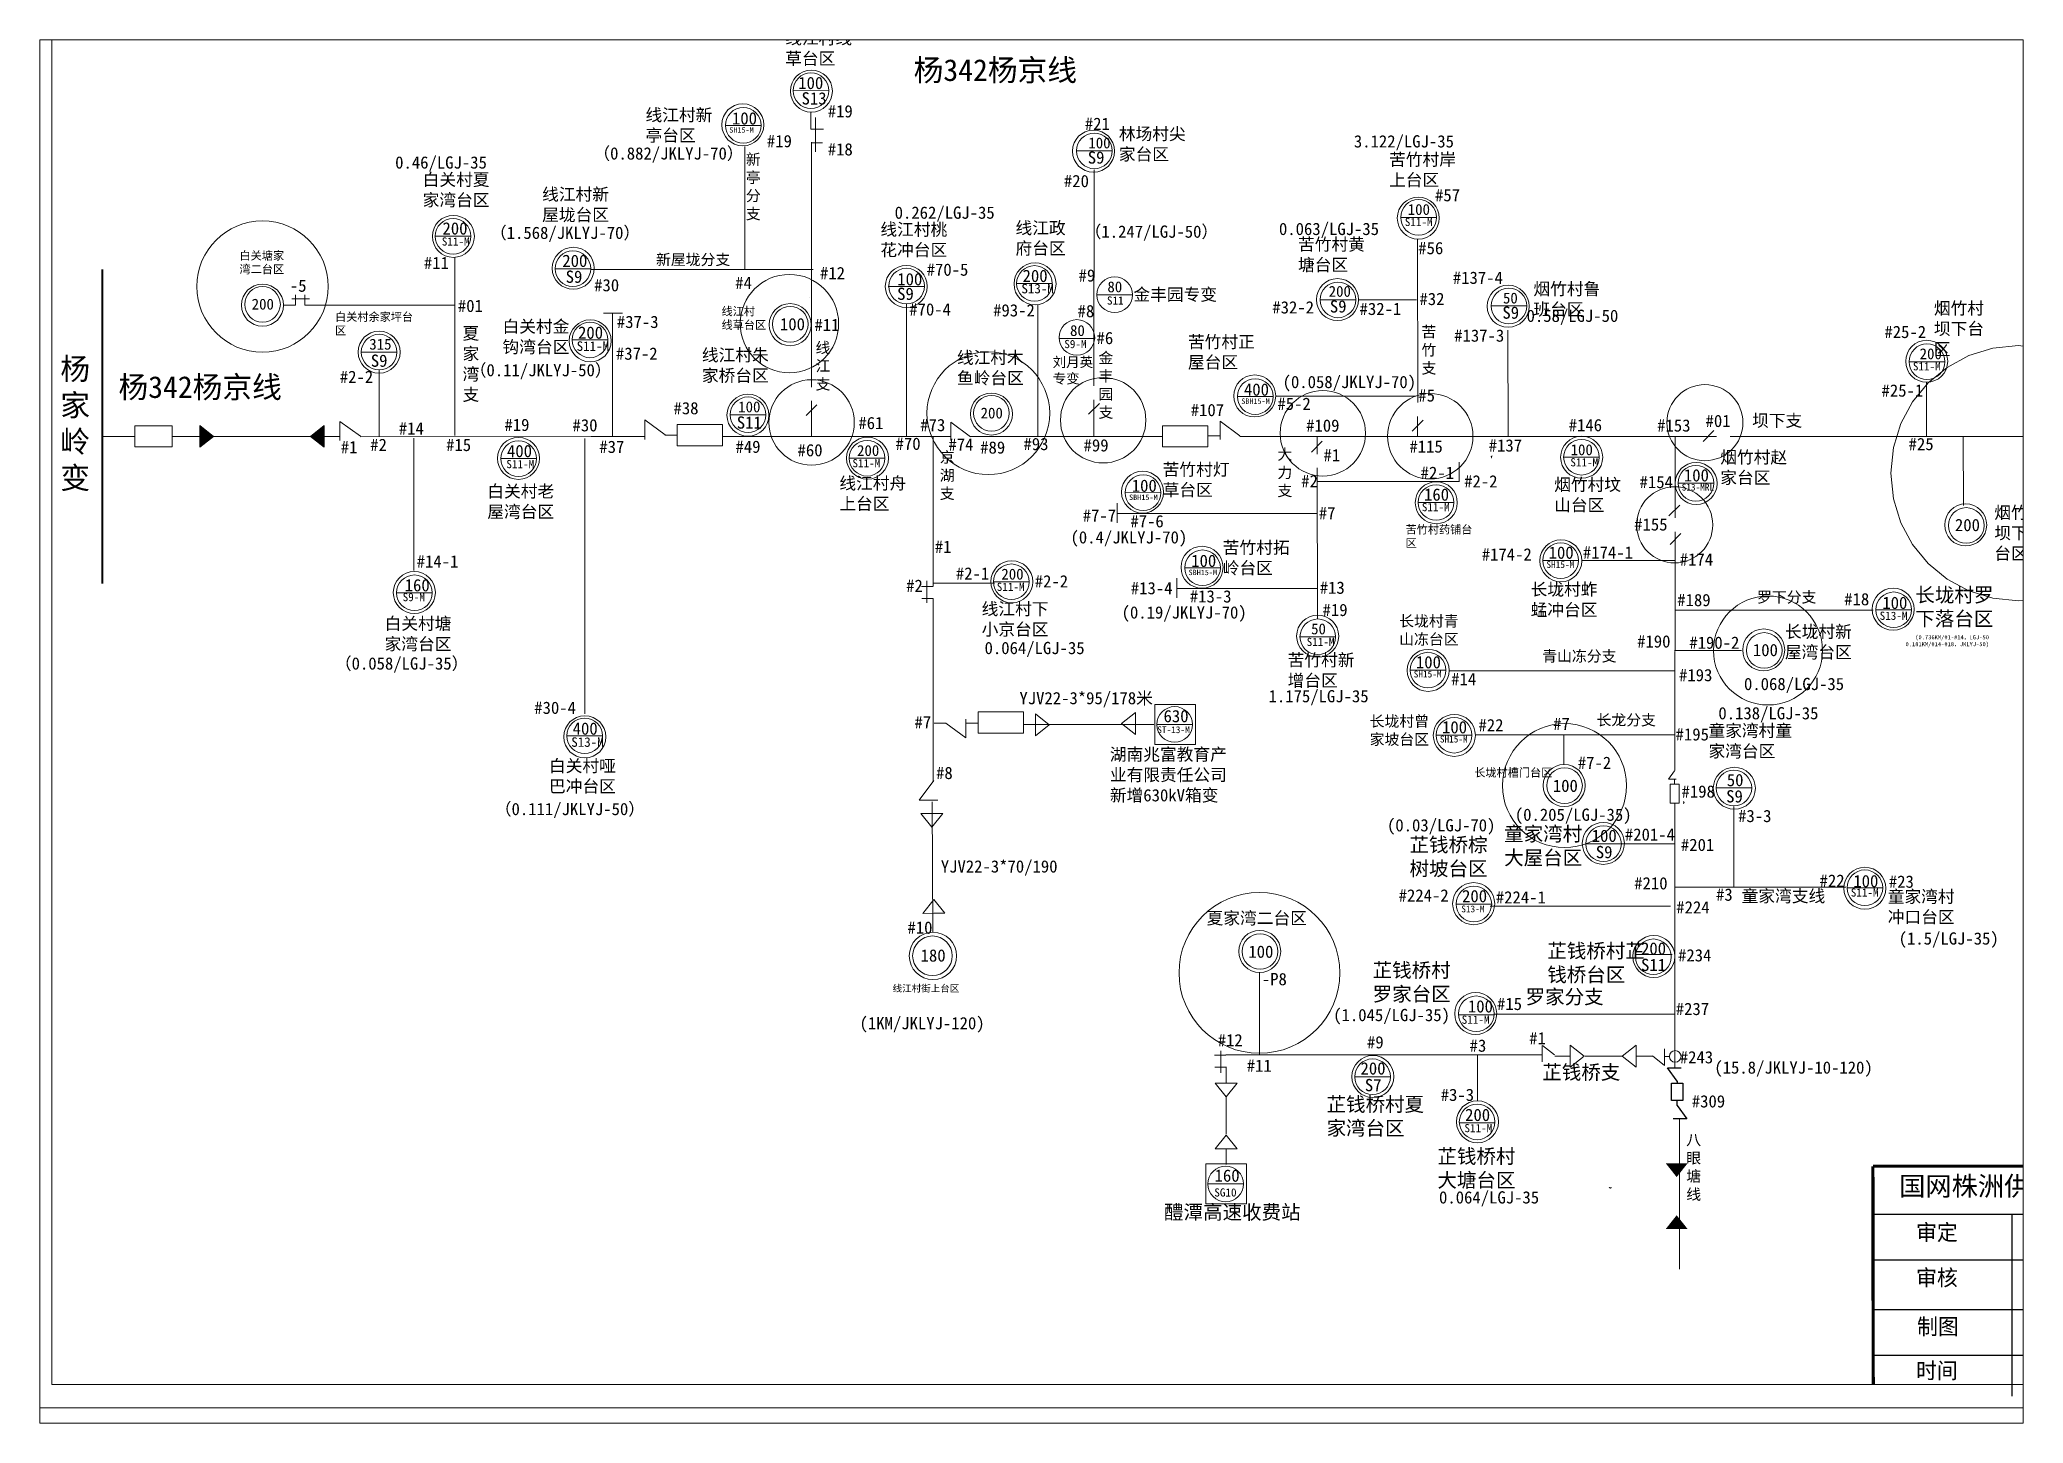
# Paper-space layout '布局2' of a CAD drawing. Header units: millimetres. Extents: x 1.13 to 10.18, y 0.79 to 7.1.
# The model-space entities are those that its viewports show. They can reach past a viewport. Long polylines and large blocks are cut down to what shows.
import ezdxf

# ---------------------------------------------------------------- set-up
doc = ezdxf.new("R2010")
doc.units = ezdxf.units.MM
doc.header["$MEASUREMENT"] = 0
doc.linetypes.add('ACAD_ISO02W100', pattern=[15, 12, -3])
doc.linetypes.add('ACAD_ISO03W100', pattern=[30, 12, -18])
doc.layers.add('图层2', color=7, linetype='Continuous', lineweight=20)
doc.layers.add('边框层', color=7, linetype='Continuous', lineweight=30)
doc.styles.add('_txtstyle_6.00_0_0', font='simsun.ttc', dxfattribs={"height": 6})
doc.styles.add('_txtstyle_8.00_0_0', font='simsun.ttc', dxfattribs={"height": 8})
doc.styles.add('_txtstyle_9.00_0_0', font='simsun.ttc', dxfattribs={"height": 9})
doc.styles.add('_txtstyle_900.00_0_0900', font='simsun.ttc', dxfattribs={"height": 900})
doc.styles.add('仿宋_txtstyle_6.00_0_0', font='simsun.ttc', dxfattribs={"height": 6})
doc.styles.add('字体', font='simkai_0.ttf', dxfattribs={"height": 2.5})

psp = doc.layouts.new('布局2')

msp = doc.modelspace()

# ---------------------------------------------------------------- texts
at = {"attachment_point": 1}
for s, insert, char_height, width in [('{\\fNSimSun|b0|i0|c134|p49;长垅村蚱蜢冲台区}', (1206.986292667164, 614.7797261754348), 9, 52.71878698145349), ('{\\fNSimSun|b0|i0|c134|p49;长垅村青山冻台区}', (1110.451605451826, 590.9882775784836), 8, 46.18508253551011), ('{\\fNSimSun|b0|i0|c134|p49; 青山冻分支}', (1210.049642396336, 565.2914559206417), 8, 430.2513510874123), ('{\\fNSimSun|b0|i0|c134|p49;长垅村曾家坡台区}', (1088.782648886014, 517.4571124503329), 8, 49.50054043349394)]:
    msp.add_mtext(s, dxfattribs=dict(at, insert=insert, char_height=char_height, width=width))
at = {"color": 0, "insert": (898.0424732366746, 493.5921597748669), "char_height": 9, "width": 93.33401313185121, "attachment_point": 1}
msp.add_mtext('{\\fSimSun|b0|i0|c134|p54;湖南兆富教育产业有限责任公司新增630kV箱变}', dxfattribs=at)
at = {"color": 7, "linetype": 'Continuous', "true_color": 0xffffff, "insert": (1477.615867856331, 179.1138505397257), "char_height": 14.12385462431939, "width": 386.1364963463141, "attachment_point": 1, "style": '字体'}
msp.add_mtext('国网株洲供电公司配电检修公司', dxfattribs=at)
at = {"linetype": 'Continuous', "char_height": 11.76987885359949, "width": 110.4556050894898, "attachment_point": 1}
for s, insert in [('审定', (1490.006362585899, 143.9871279139709)), ('审核', (1490.006362585899, 110.7235398522273)), ('制图', (1490.765580845817, 74.8436334448819)), ('时间', (1490.006362585899, 42.44578126568251))]:
    msp.add_mtext(s, dxfattribs=dict(at, insert=insert))
at = {"layer": '图层2', "attachment_point": 1}
for s, insert, char_height, width in [('{\\f@SimSun|b0|i0|c134|p2;#19}', (690.9175656463729, 965.8700826072244), 9, 16.1549), ('{\\f@SimSun|b0|i0|c134|p2;#21}', (879.6671852976947, 956.6851083778145), 9, 16.1549), ('{\\f@SimSun|b0|i0|c134|p2;#18}', (690.9175656463729, 937.9191119715964), 9, 16.1549), ('{\\f@SimSun|b0|i0|c134|p2;#20}', (864.3099016205183, 914.6304201029238), 9, 16.1549), ('{\\f@SimSun|b0|i0|c134|p2;#57}', (1136.797584524383, 904.2288355500132), 9, 16.1549), ('{\\f@SimSun|b0|i0|c134|p2;#56}', (1124.495973160917, 865.3946584783448), 9, 16.1549), ('{\\f@SimSun|b0|i0|c134|p2;#11}', (394.3908662439226, 854.484835095715), 9, 16.1549), ('{\\f@SimSun|b0|i0|c134|p2;#12}', (685.2134504759913, 847.0563157314608), 9, 16.1549), ('{\\f@SimSun|b0|i0|c134|p2;#9}', (875.084192402205, 845.2898804581421), 9, 16.1549), ('{\\f@SimSun|b0|i0|c134|p2;#137-4}', (1149.882078614899, 843.628008304097), 9, 16.1549), ('{\\f@SimSun|b0|i0|c134|p2;#93-2}', (812.334606188107, 819.6895881572218), 9, 16.1549), ('{\\f@SimSun|b0|i0|c134|p2;\\C256;#8}', (874.3790128334974, 819.1360921213125), 9, 16.1549), ('{\\f@SimSun|b0|i0|c134|p2;#32-2}', (1017.339053698052, 821.8712818149834), 9, 16.1549), ('{\\f@SimSun|b0|i0|c134|p2;#32-1}', (1081.417039364797, 820.7672160551783), 9, 16.1549), ('{\\f@SimSun|b0|i0|c134|p2;#32}', (1125.371251601463, 828.0444985860986), 9, 16.1549), ('{\\f@SimSun|b0|i0|c134|p2;#37-3}', (536.0645300422161, 811.2167327811329), 9, 16.1549), ('{\\f@SimSun|b0|i0|c134|p2;#11}', (681.108725067344, 808.995580444734), 9, 16.1549), ('{\\f@SimSun|b0|i0|c134|p2;#25-2}', (1466.740911287494, 803.82896376393), 9, 16.1549), ('{\\f@SimSun|b0|i0|c134|p2;#37-2}', (535.3780206818296, 787.90406226321), 9, 16.1549), ('{\\f@SimSun|b0|i0|c134|p2;#6}', (888.2671952342068, 799.3389907969365), 9, 16.1549), ('{\\f@SimSun|b0|i0|c134|p2;#137-3}', (1150.876328832963, 801.1642783058733), 9, 16.1549), ('{\\f@SimSun|b0|i0|c134|p2;#2-2}', (332.6538959914233, 770.8119129944562), 9, 16.1549), ('{\\f@SimSun|b0|i0|c134|p2;#25-1}', (1464.665444069231, 760.784973430742), 9, 16.1549), ('{\\f@SimSun|b0|i0|c134|p2;#38}', (577.653307954019, 747.8310293192039), 9, 16.1549), ('{\\f@SimSun|b0|i0|c134|p2;#107}', (957.4300658224242, 746.4699108328), 9, 16.1549), ('{\\f@SimSun|b0|i0|c134|p2;#5-2}', (1021.059468226022, 751.0703934870121), 9, 16.1549), ('{\\f@SimSun|b0|i0|c134|p2;#5}', (1124.546611509323, 757.1889395158532), 9, 16.1549), ('{\\f@SimSun|b0|i0|c134|p2;#14}', (375.9551008393651, 732.9884028340375), 9, 16.1549), ('{\\f@SimSun|b0|i0|c134|p2;#19}', (453.5151673580626, 735.580398826376), 9, 16.1549), ('{\\f@SimSun|b0|i0|c134|p2;#30}', (503.4901017411016, 735.3079104464568), 9, 16.1549), ('{\\f@SimSun|b0|i0|c134|p2;#109}', (1042.156176909605, 735.0698222616315), 9, 16.1549), ('{\\f@SimSun|b0|i0|c134|p2;#146}', (1234.941619513932, 735.3934263066244), 9, 16.1549), ('{\\f@SimSun|b0|i0|c134|p2;#1}', (333.3366937750179, 719.2269627366018), 9, 16.1549), ('{\\f@SimSun|b0|i0|c134|p2;#2}', (354.9723360617922, 720.9149419130567), 9, 16.1549), ('{\\f@SimSun|b0|i0|c134|p2;#15}', (410.6748201789037, 720.8339197856262), 9, 16.1549), ('{\\f@SimSun|b0|i0|c134|p2;#37}', (523.1957371182775, 719.4743823200932), 9, 16.1549), ('{\\f@SimSun|b0|i0|c134|p2;#93}', (834.6256468367096, 721.5188475879886), 9, 16.1549), ('{\\f@SimSun|b0|i0|c134|p2;#115}', (1117.983126925231, 719.6847196087119), 9, 16.1549), ('{\\f@SimSun|b0|i0|c134|p2;#137}', (1176.195359866649, 720.4750687025253), 9, 16.1549), ('{\\f@SimSun|b0|i0|c134|p2;#25}', (1484.544555217828, 721.4840567523242), 9, 16.1549), ('{\\f@SimSun|b0|i0|c134|p2;#2-1}', (1126.235141418896, 700.4123250893242), 9, 16.1549), ('{\\f@SimSun|b0|i0|c134|p2;#2}', (1038.605112722771, 694.2623605117808), 9, 16.1549), ('{\\f@SimSun|b0|i0|c134|p2;#2-2}', (1158.198552434176, 694.0829091071303), 9, 16.1549), ('{\\f@SimSun|b0|i0|c134|p2;#154}', (1287.008198775244, 693.6004619684687), 9, 27.52017256619911), ('{\\f@SimSun|b0|i0|c134|p2;#7}', (1051.482767297266, 670.7599146625648), 9, 16.1549), ('{\\f@SimSun|b0|i0|c134|p2;#7-7}', (878.1035886481891, 669.0134121970514), 9, 16.1549), ('{\\f@SimSun|b0|i0|c134|p2;#7-6}', (913.109711951271, 664.8015059163831), 9, 16.1549), ('{\\f@SimSun|b0|i0|c134|p2;#174-1}', (1245.409570396089, 641.860505843065), 9, 27.52017256619911), ('{\\f@SimSun|b0|i0|c134|p2;#14-1}', (389.082549392368, 635.2875561185965), 9, 16.1549), ('{\\f@SimSun|b0|i0|c134|p2;#2-1}', (784.996866005335, 626.4364539909384), 9, 16.1549), ('{\\f@SimSun|b0|i0|c134|p2;#174-2}', (1171.080512311197, 640.4375115611548), 9, 27.52017256619911), ('{\\f@SimSun|b0|i0|c134|p2;#174}', (1316.502798413933, 636.7580794140183), 9, 27.52017256619911), ('{\\f@SimSun|b0|i0|c134|p2;#2}', (748.4671546127588, 617.4497092969514), 9, 16.1549), ('{\\f@SimSun|b0|i0|c134|p2;#2-2}', (842.8716503830615, 620.6760508282459), 9, 16.1549), ('{\\f@SimSun|b0|i0|c134|p2;#13-4}', (913.4162920316207, 615.6679262778744), 9, 16.1549), ('{\\f@SimSun|b0|i0|c134|p2;#13}', (1052.151342557916, 616.0129767715762), 9, 16.1549), ('{\\f@SimSun|b0|i0|c134|p2;#13-3}', (956.7595858405343, 609.6334600262257), 9, 16.1549), ('{\\f@SimSun|b0|i0|c134|p2;#19}', (1054.23976973817, 599.6787548086099), 9, 16.1549), ('{\\f@SimSun|b0|i0|c134|p2;#189}', (1314.668116870323, 606.9378693117583), 9, 27.52017256619911), ('{\\f@SimSun|b0|i0|c134|p2;#18}', (1437.251934448295, 607.5641621640111), 9, 27.52017256619911), ('{\\f@SimSun|b0|i0|c134|p2;#190}', (1285.19405780914, 576.5444809168193), 9, 27.52017256619911), ('{\\f@SimSun|b0|i0|c134|p2;#190-2}', (1323.514618077121, 575.6320727849734), 9, 27.52017256619911), ('{\\f@SimSun|b0|i0|c134|p2;#14}', (1148.685657013622, 548.8552036570118), 9, 27.52017256619911), ('{\\f@SimSun|b0|i0|c134|p2;#193}', (1315.948983360324, 551.8173015849507), 9, 27.52017256619911), ('{\\f@SimSun|b0|i0|c134|p2;#30-4}', (475.4106140841118, 527.8336934475101), 9, 16.1549), ('{\\f@SimSun|b0|i0|c134|p2;#7}', (754.6380673443659, 517.2055700594171), 9, 16.1549), ('{\\f@SimSun|b0|i0|c134|p2;#22}', (1168.719294680816, 515.0706110571496), 9, 27.52017256619911), ('{\\f@SimSun|b0|i0|c134|p2;#8}', (770.4275170297446, 479.9531356171824), 9, 16.1549), ('{\\f@SimSun|b0|i0|c134|p2;#10}', (749.426078612612, 366.405389434578), 9, 16.1549), ('{\\f@SimSun|b0|i0|c134|p2;180}', (759.0808002201361, 345.9249793272338), 9, 16.1549), ('{\\fSimSun|b0|i0|c134|p2;线江村街上台区}', (738.5210043076281, 319.7540050847024), 5, 89.6098472453773)]:
    msp.add_mtext(s, dxfattribs=dict(at, insert=insert, char_height=char_height, width=width))
at = {"layer": '图层2', "color": 0, "char_height": 9, "width": 16.1549, "attachment_point": 1}
for s, insert in [('{\\f@SimSun|b0|i0|c134|p2;#19}', (646.2342084055016, 943.964217279169)), ('{\\f@SimSun|b0|i0|c134|p2;#30}', (519.3755288691179, 838.1534550127425)), ('{\\f@SimSun|b0|i0|c134|p2;#4}', (622.9724851020744, 839.796849010106))]:
    msp.add_mtext(s, dxfattribs=dict(at, insert=insert))
at = {"layer": '图层2', "color": 7, "linetype": 'Continuous', "lineweight": 0, "ltscale": 2.51735831852713, "attachment_point": 1}
for s, insert, char_height, style in [('白关塘家^M^J湾二台区', (258.9935259182024, 858.3586517342085), 6, '_txtstyle_6.00_0_0'), ('-5', (295.9574695163112, 837.8188693553204), 9, '_txtstyle_900.00_0_0900')]:
    msp.add_mtext(s, dxfattribs=dict(at, insert=insert, char_height=char_height, style=style))
at = {"layer": '图层2', "color": 7, "char_height": 9, "attachment_point": 1}
for s, insert, width in [('{\\f@SimSun|b0|i0|c134|p2;#70-5}', (763.545199037258, 849.5760586442822), 16.1549), ('{\\f@SimSun|b0|i0|c134|p2;\\C256;#70-4}', (750.7516302231488, 820.3795495268682), 16.1549), ('{\\f@SimSun|b0|i0|c134|p2;#61}', (713.3958806645901, 736.9567065731694), 16.1549), ('{\\f@SimSun|b0|i0|c134|p2;#73}', (758.8703492728491, 735.445248991206), 16.1549), ('{\\f@SimSun|b0|i0|c134|p2;#153}', (1299.877467169445, 735.132206770677), 27.52017256619911), ('{\\f@SimSun|b0|i0|c134|p2;#49}', (623.175330350628, 719.5293409934607), 16.1549), ('{\\f@SimSun|b0|i0|c134|p2;#60}', (668.7237845794275, 716.985156333872), 16.1549), ('{\\f@SimSun|b0|i0|c134|p2;#70}', (740.7136534879155, 721.7162772139059), 16.1549), ('{\\f@SimSun|b0|i0|c134|p2;#74}', (779.4988132396502, 721.1175177826485), 16.1549), ('{\\f@SimSun|b0|i0|c134|p2;#89}', (802.8395646705062, 718.9719627963032), 16.1549), ('{\\f@SimSun|b0|i0|c134|p2;#99}', (878.7494132264824, 720.5595009478138), 16.1549), ('{\\f@SimSun|b0|i0|c134|p2;#1}', (769.5176071168203, 646.0975836832258), 16.1549)]:
    msp.add_mtext(s, dxfattribs=dict(at, insert=insert, width=width))
at = {"layer": '图层2', "char_height": 9, "attachment_point": 1, "style": '_txtstyle_9.00_0_0'}
for s, insert, width in [('{\\f@SimSun|b0|i0|c134|p2;#01}', (419.3258478520185, 822.9664552760107), 16.1549), ('{\\f@SimSun|b0|i0|c134|p2;#01}', (1335.441552470527, 738.4847595873288), 16.1549), ('{\\f@SimSun|b0|i0|c134|p2;#1}', (1054.910793520757, 713.3454257541924), 16.1549), ('{\\f@SimSun|b0|i0|c134|p2;#155}', (1283.020196962166, 662.4543954287274), 27.52017256619911)]:
    msp.add_mtext(s, dxfattribs=dict(at, insert=insert, width=width))
at = {"layer": '图层2', "color": 7, "linetype": 'Continuous', "lineweight": 0, "ltscale": 3.670564486064904, "insert": (612.9297535958734, 817.4340839633755), "char_height": 6, "attachment_point": 1, "style": '_txtstyle_6.00_0_0'}
msp.add_mtext('线江村^M^J线草台区', dxfattribs=at)
at = {"layer": '图层2', "color": 7, "linetype": 'Continuous', "lineweight": 0, "ltscale": 1.928525011289821, "insert": (1568.884754236633, 735.1342966860894), "char_height": 9, "attachment_point": 1, "style": '_txtstyle_900.00_0_0900'}
msp.add_mtext('#40', dxfattribs=at)
at = {"layer": '图层2', "color": 7, "linetype": 'Continuous', "lineweight": 0, "ltscale": 2.464656267716236, "insert": (969.0908681900719, 373.361474576929), "char_height": 9, "attachment_point": 1, "style": '_txtstyle_900.00_0_0900'}
msp.add_mtext('夏家湾二台区', dxfattribs=at)
at = {"layer": '图层2', "color": 7, "linetype": 'Continuous', "lineweight": 0, "ltscale": 4.436381281890363, "insert": (1009.630766013805, 328.581514214866), "char_height": 9, "attachment_point": 1, "style": '_txtstyle_900.00_0_0900'}
msp.add_mtext('-P8', dxfattribs=at)
at = {"layer": '边框层'}
for s, insert, char_height, width, attachment_point in [('{\\fSimSun|b0|i0|c134|p2;线江村线草台区}', (659.621934772695, 1019.614141070482), 9, 57.3166, 1), ('{\\fSimSun|b0|i0|c134|p2;杨342杨京线}', (753.9666873151787, 999.6021466719117), 16, 161.5785, 1), ('{\\fSimSun|b0|i0|c134|p2;100}', (669.2386761320491, 986.6598220137605), 9, 34.9524, 1), ('{\\fSimSun|b0|i0|c134|p2;S13}', (671.6766918535828, 975.3236359791529), 9, 34.9524, 1), ('{\\fSimSun|b0|i0|c134|p2;林场村尖家台区}', (904.6305726920916, 949.342336826292), 9, 49.5686153369278, 1), ('{\\fSimSun|b0|i0|c134|p2;100}', (882.246339573876, 942.0968536627588), 8, 34.9524, 1), ('{\\fSimSun|b0|i0|c134|p2;3.122/LGJ-35}', (1150.684481296676, 943.7870086652335), 9, 82.0022, 3), ('{\\fSimSun|b0|i0|c134|p2;0.46/LGJ-35}', (440.6208396238139, 928.2780155778303), 9, 82.0022, 3), ('{\\fSimSun|b0|i0|c134|p2;S9}', (881.8401018183704, 931.9046280347334), 9, 34.9524, 1), ('{\\fSimSun|b0|i0|c134|p2;苦竹村岸上台区}', (1103.080718302832, 930.5067295631711), 9, 54.50449207876216, 1), ('{\\fSimSun|b0|i0|c134|p54;白关村夏家湾台区}', (393.5058788498961, 915.6935411544041), 9, 54.02471198862611, 1), ('{\\fSimSun|b0|i0|c134|p2;0.262/LGJ-35}', (813.4919825500046, 891.433310398895), 9, 82.0022, 3), ('{\\fSimSun|b0|i0|c134|p2;100}', (1116.770994306523, 893.2561075682729), 8, 34.9524, 1), ('{\\fSimSun|b0|i0|c134|p2;200}', (408.0100087287148, 879.825364171952), 9, 34.9524, 1), ('{\\fSimSun|b0|i0|c134|p2;（1.568/JKLYJ-70）}', (553.1649927805084, 876.6229055303306), 9, 82.0022, 3), ('{\\fSimSun|b0|i0|c134|p2;线江村桃花冲台区}', (729.5552587591126, 879.0902365949423), 9, 57.3166, 1), ('{\\fSimSun|b0|i0|c134|p2;线江政府台区}', (828.7454897994255, 880.2285437840028), 9, 45.41494799250348, 1), ('{\\fSimSun|b0|i0|c134|p2;（1.247/LGJ-50）}', (977.5680402829976, 877.4889753946006), 9, 82.0022, 3), ('{\\fSimSun|b0|i0|c134|p2;0.063/LGJ-35}', (1095.673652417161, 879.4747378033032), 9, 82.0022, 3), ('{\\fSimSun|b0|i0|c134|p2;S11-M}', (1114.604663051708, 883.076614965828), 6, 34.9524, 1), ('{\\fSimSun|b0|i0|c134|p2;S11-M}', (407.5204574989049, 868.7425155788845), 6, 34.9524, 1), ('{\\fSimSun|b0|i0|c134|p2;苦竹村黄塘台区}', (1036.223373243857, 868.1325166573415), 9, 52.43210069815257, 1), ('{\\fSimSun|b0|i0|c134|p2;200}', (833.9482825524011, 844.9887487750552), 9, 34.9524, 1), ('{\\fSimSun|b0|i0|c134|p2;S9}', (741.8607112570762, 831.8108885513296), 9, 34.9524, 1), ('{\\fSimSun|b0|i0|c134|p2;100}', (741.9492982257452, 842.5448398517632), 9, 34.9524, 1), ('{\\fSimSun|b0|i0|c134|p2;S13-M}', (833.0999950671877, 834.6372423371472), 7, 34.9524, 1), ('{\\fSimSun|b0|i0|c134|p2;80}', (896.2439789260552, 836.4494728203367), 8, 34.9524, 1), ('{\\fSimSun|b0|i0|c134|p2;200}', (1058.717563726361, 833.1321944090846), 8, 34.9524, 1), ('{\\fSimSun|b0|i0|c134|p2;烟竹村鲁班台区}', (1209.055230808651, 835.4512959714525), 9, 49.5686153369278, 1), ('{\\fSimSun|b0|i0|c134|p2;S11}', (895.8952068577146, 825.3708314222886), 6, 34.9524, 1), ('{\\fSimSun|b0|i0|c134|p2;S9}', (1059.585847241912, 822.552658806695), 9, 34.9524, 1), ('{\\fSimSun|b0|i0|c134|p2;S9}', (1186.264759934929, 818.0135871798939), 9, 34.9524, 1), ('{\\fSimSun|b0|i0|c134|p2;50}', (1186.670997690435, 828.2058128079193), 8, 34.9524, 1), ('{\\fSimSun|b0|i0|c134|p2;0.58/LGJ-50}', (1271.364406250456, 815.6649517381163), 9, 82.0022, 3), ('{\\fSimSun|b0|i0|c134|p54;夏家湾支}', (422.7632239148868, 802.8170497486453), 9, 18.3623155096883, 1), ('{\\fSimSun|b0|i0|c134|p2;白关村金钩湾台区}', (452.0860771808783, 807.8463978410413), 9, 59.60063753342445, 1), ('{\\fSimSun|b0|i0|c134|p2;200}', (507.559808733845, 803.3120782544513), 9, 34.9524, 1), ('{\\fSimSun|b0|i0|c134|p2;80}', (868.795728430694, 804.3354119781038), 8, 34.9524, 1), ('{\\fSimSun|b0|i0|c134|p2;苦竹支}', (1126.88276194026, 803.3970798525702), 8, 17.37197020249381, 1), ('{\\fSimSun|b0|i0|c134|p2;315}', (354.2861696091227, 794.3236476907849), 8, 34.9524, 1), ('{\\fSimSun|b0|i0|c134|p2;S11-M}', (506.5297901737814, 792.405814939414), 7, 34.9524, 1), ('{\\fSimSun|b0|i0|c134|p2;线江村朱家桥台区}', (598.4740897987483, 786.8532284412809), 9, 57.3166, 1), ('{\\fSimSun|b0|i0|c134|p2;线\\P江\\P支}', (681.9223032425311, 791.6800806128849), 8, 57.3166, 1), ('{\\fSimSun|b0|i0|c134|p2;\\C256;S9-M}', (864.5840355451746, 793.421516922162), 6, 34.9524, 1), ('{\\fSimSun|b0|i0|c134|p2;苦竹村正屋台区}', (955.3811899453665, 796.5988379860655), 9, 49.65418568952635, 1), ('{\\fSimSun|b0|i0|c134|p2;200}', (1492.626435576357, 787.2689929223237), 8, 34.9524, 1), ('{\\fￋￎￌﾣﾤ|b0|i0|c134|p54;杨家岭变}', (127.4104429409656, 780.2041360321643), 16, 23.0688, 1), ('{\\fSimSun|b0|i0|c134|p54;S\\fSimSun|b0|i0|c134|p2;9}', (355.392140208784, 782.6916735305816), 9, 34.9524, 1), ('{\\fSimSun|b0|i0|c134|p2;（0.11/JKLYJ-50）}', (532.1881079864024, 775.7687756944125), 9, 82.0022, 3), ('{\\fSimSun|b0|i0|c134|p2;刘月英专变}', (856.0718028078406, 780.8066018543186), 7.25, 31.99697046725016, 1), ('{\\fSimSun|b0|i0|c134|p2;S11-M}', (1487.654579030645, 777.0767672942983), 6, 34.9524, 1), ('{\\fSimSun|b0|i0|c134|p2;杨342杨京线}', (170.074129060619, 766.836340232749), 16, 155.2231, 1), ('{\\fSimSun|b0|i0|c134|p2;400}', (996.486870875319, 761.515553274674), 9, 34.9524, 1), ('{\\fSimSun|b0|i0|c134|p2;(0.058/JKLYJ-70)}', (1122.853601799839, 767.0842672598229), 9, 60.6539, 3), ('{\\fSimSun|b0|i0|c134|p2;SBH15-M}', (994.512527269392, 750.4968330986037), 4, 34.9524, 1), ('{\\fSimSun|b0|i0|c134|p2;坝下支}', (1369.590586844449, 738.7572454789238), 9, 48.90051089293036, 1), ('{\\fSimSun|b0|i0|c134|p2;400}', (455.3906942403489, 716.3505479550525), 9, 34.9524, 1), ('{\\fSimSun|b0|i0|c134|p54;200}', (712.4189853547233, 716.244226804105), 8, 34.9524, 1), ('{\\fSimSun|b0|i0|c134|p2;大力支}', (1021.092332643485, 713.4181704287811), 8, 18.08235122693453, 1), ('{\\fSimSun|b0|i0|c134|p2;100}', (1236.339310469039, 716.8155331987972), 8, 34.9524, 1), ('{\\fSimSun|b0|i0|c134|p2;S11-M}', (454.901143010539, 705.2676993619851), 6, 34.9524, 1), ('{\\fSimSun|b0|i0|c134|p54;S11-M}', (709.0258289685536, 705.9202671459107), 6, 34.9524, 1), ('{\\fSimSun|b0|i0|c134|p2;苦竹村灯草台区}', (936.8253069691232, 702.85713207636), 9, 49.65418568952635, 1), ('{\\fSimSun|b0|i0|c134|p2;S11-M}', (1236.145731698604, 706.5835650415255), 6, 34.9524, 1), ('{\\fSimSun|b0|i0|c134|p2;烟竹村赵家台区}', (1346.231872182469, 711.8599039390177), 9, 50.03296327009037, 1), ('{\\fSimSun|b0|i0|c134|p54;白关村老屋湾台区}', (440.9453590030974, 686.8007406030279), 9, 57.22859524714556, 1), ('{\\fSimSun|b0|i0|c134|p2;线江村舟上台区}', (699.4332757599111, 692.7174774605851), 9, 50.77254742350022, 1), ('{\\fSimSun|b0|i0|c134|p2;100}', (914.1289815026237, 690.9048787931943), 9, 34.9524, 1), ('{\\fSimSun|b0|i0|c134|p2;烟竹村坟山台区}', (1224.283096423513, 691.6905630449874), 9, 49.5686153369278, 1), ('{\\fSimSun|b0|i0|c134|p2;S13-MRL}', (1317.907419384831, 687.8127828411979), 5, 34.9524, 1), ('{\\fSimSun|b0|i0|c134|p2;100}', (1319.525808900528, 698.5258206179282), 9, 34.9524, 1), ('{\\fSimSun|b0|i0|c134|p2;SBH15-M}', (912.1546378966966, 679.886158617124), 4, 34.9524, 1), ('{\\fSimSun|b0|i0|c134|p2;S11-M}', (1127.112034478978, 673.6781338327967), 6, 34.9524, 1), ('{\\fSimSun|b0|i0|c134|p2;160}', (1128.730423994674, 684.391171609527), 9, 34.9524, 1), ('{\\fSimSun|b0|i0|c134|p2;苦竹村拓岭台区}', (980.9139803089918, 645.5060051009559), 9, 49.65418568952635, 1), ('{\\fSimSun|b0|i0|c134|p2;100}', (1220.214758041729, 641.7459197261438), 9, 34.9524, 1), ('{\\fSimSun|b0|i0|c134|p2;100}', (957.778855391887, 635.7368329030369), 9, 34.9524, 1), ('{\\fSimSun|b0|i0|c134|p2;SH15-M}', (1218.596368526033, 631.0328819494135), 5, 34.9524, 1), ('{\\fSimSun|b0|i0|c134|p2;160}', (380.2781767746939, 617.8078128923547), 9, 34.9524, 1), ('{\\fSimSun|b0|i0|c134|p54;S11-M}', (814.9761385266485, 615.1424387542866), 6, 34.9524, 1), ('{\\fSimSun|b0|i0|c134|p54;200}', (818.3692949128182, 625.4663984124809), 8, 34.9524, 1), ('{\\fSimSun|b0|i0|c134|p2;SBH15-M}', (955.8045117859599, 624.7181127269666), 4, 34.9524, 1), ('{\\fSimSun|b0|i0|c134|p2;长垅村罗下落台区}', (1489.48333054352, 611.4706542179348), 10.5, 58.645, 1), ('{\\fSimSun|b0|i0|c134|p2;S9-M}', (378.7801318685744, 607.5724679434924), 6, 34.9524, 1), ('{\\fSimSun|b0|i0|c134|p54;线江村下\\P小京台区}', (803.9053069309036, 600.4463477385261), 9, 65.43051967356939, 1), ('{\\fSimSun|b0|i0|c134|p2;罗下分支}', (1373.170438798539, 608.5659994985532), 8, 58.645, 1), ('{\\fSimSun|b0|i0|c134|p2;100}', (1465.24602091942, 604.9026022594958), 9, 34.9524, 1), ('{\\fSimSun|b0|i0|c134|p54;白关村塘家湾台区}', (365.5409530890254, 589.6810668024887), 9, 57.22859524714556, 1), ('{\\fSimSun|b0|i0|c134|p2;50}', (1045.828860971077, 585.2650324475075), 8, 34.9524, 1), ('{\\fSimSun|b0|i0|c134|p2;S13-M}', (1463.271677313493, 593.8838820834255), 6, 34.9524, 1), ('{\\fSimSun|b0|i0|c134|p2;0.064/LGJ-35}', (879.5143512761651, 571.7245700007786), 9, 82.0022, 3), ('{\\fSimSun|b0|i0|c134|p2;S11-M}', (1042.542106809821, 574.6896476842611), 6, 34.9524, 1), ('{\\fSimSun|b0|i0|c134|p2;(0.736KM/#1-#14，LGJ-50\\P0.181KM/#14-#18，JKLYJ-50)}', (1543.547144421917, 576.6326010278523), 3.0375, 60.6539, 3), ('{\\fSimSun|b0|i0|c134|p2;（0.058/LGJ-35）}', (427.0326409393592, 560.3584351616562), 9, 82.0022, 3), ('{\\fSimSun|b0|i0|c134|p2;苦竹村新增台区}', (1028.574533332785, 562.8649492569666), 9, 50.77177545263283, 1), ('{\\fSimSun|b0|i0|c134|p2;100}', (1122.756544473822, 561.2830808557464), 9, 34.9524, 1), ('{\\fSimSun|b0|i0|c134|p2;SH15-M}', (1121.138154958126, 550.5700430790162), 5, 34.9524, 1), ('{\\fSimSun|b0|i0|c134|p2;0.068/LGJ-35}', (1437.139704931179, 545.3138516618098), 9, 82.0022, 3), ('{\\fSimSun|b0|i0|c134|p2;1.175/LGJ-35}', (1088.051944491733, 536.3380671209295), 9, 82.0022, 3), ('{\\fSimSun|b0|i0|c134|p2;0.138/LGJ-35}', (1418.328430972494, 523.8293509543671), 9, 82.0022, 3), ('{\\fSimSun|b0|i0|c134|p2;400}', (503.6131153372136, 512.5389168934033), 9, 34.9524, 1), ('{\\fSimSun|b0|i0|c134|p2;100}', (1141.955445172228, 513.5258488224695), 9, 34.9524, 1), ('{\\fSimSun|b0|i0|c134|p2;长龙分支}', (1255.34912300567, 518.3689589898687), 8, 58.645, 1), ('{\\fSimSun|b0|i0|c134|p2;童家湾村童家湾台区}', (1337.577841709177, 510.9759110876436), 9, 65.591122956193, 1), ('{\\fSimSun|b0|i0|c134|p2;S13-M}', (502.58309677715, 501.632653578366), 7, 34.9524, 1), ('{\\fSimSun|b0|i0|c134|p2;SH15-M}', (1140.337055656531, 502.8128110457392), 5, 34.9524, 1), ('{\\fSimSun|b0|i0|c134|p54;#195}', (1313.445147006794, 508.2890771245271), 9, 34.9524, 1), ('{\\fSimSun|b0|i0|c134|p54;白关村哑巴冲台区}', (486.2393375618619, 485.1764521278697), 9, 57.22859524714556, 1), ('{\\fSimSun|b0|i0|c134|p54;#198}', (1317.824721073935, 466.3327323674386), 9, 34.9524, 1), ('{\\fSimSun|b0|i0|c134|p2;50}', (1351.046403730129, 474.7354940229949), 9, 34.9524, 1), ('{\\fSimSun|b0|i0|c134|p2;（0.111/JKLYJ-50）}', (556.7042061060329, 453.4765366993418), 9, 82.0022, 3), ('{\\fSimSun|b0|i0|c134|p2;S9}', (1350.570920542026, 462.7960840828074), 9, 34.9524, 1), ('{\\fSimSun|b0|i0|c134|p2;(0.03/LGJ-70)}', (1181.132981246757, 441.5488220641079), 9, 60.6539, 3), ('{\\fSimSun|b0|i0|c134|p2;童家湾村大屋台区}', (1187.56348092734, 435.9709090696884), 10.5, 58.645, 1), ('{\\fSimSun|b0|i0|c134|p2;(0.205/LGJ-35)}', (1281.11166285736, 449.297706999531), 9, 60.6539, 3), ('{\\fSimSun|b0|i0|c134|p54;#3-3}', (1359.332413836178, 448.3594117885426), 9, 34.9524, 1), ('{\\fSimSun|b0|i0|c134|p2;芷钱桥棕树坡台区}', (1118.066064885945, 427.9852096131569), 10.5, 58.645, 1), ('{\\fSimSun|b0|i0|c134|p2;100}', (1251.860100974533, 433.7927095304805), 9, 34.9524, 1), ('{\\fSimSun|b0|i0|c134|p54;#201-4}', (1276.202988214246, 434.7336721918381), 9, 34.9524, 1), ('{\\fSimSun|b0|i0|c134|p54;#201}', (1317.348784514635, 427.1510007215196), 9, 34.9524, 1), ('{\\fSimSun|b0|i0|c134|p2;YJV22-3*70/190}', (859.623586252048, 411.3071046875978), 9, 82.0022, 3), ('{\\fSimSun|b0|i0|c134|p2;S9}', (1254.857679264527, 421.853299590293), 9, 34.9524, 1), ('{\\fSimSun|b0|i0|c134|p54;#210}', (1283.054255398208, 398.9330560101038), 9, 34.9524, 1), ('{\\fSimSun|b0|i0|c134|p54;#22}', (1419.187929839284, 400.8557120596794), 9, 34.9524, 1), ('{\\fSimSun|b0|i0|c134|p2;100}', (1443.936004953188, 400.5335002560531), 9, 34.9524, 1), ('{\\fSimSun|b0|i0|c134|p54;#23}', (1470.037574639828, 400.1441047652868), 9, 34.9524, 1), ('{\\fSimSun|b0|i0|c134|p54;#224-2}', (1110.100909768258, 390.0060769237938), 9, 34.9524, 1), ('{\\fSimSun|b0|i0|c134|p2;200}', (1156.650702249376, 389.5047783375018), 9, 34.9524, 1), ('{\\fSimSun|b0|i0|c134|p54;#224-1}', (1181.433736325607, 388.6083125414019), 9, 34.9524, 1), ('{\\fSimSun|b0|i0|c134|p54;#224}', (1313.948150586248, 381.2744168949679), 9, 34.9524, 1), ('{\\fSimSun|b0|i0|c134|p54;#3}', (1343.12538220316, 390.6117564103214), 9, 34.9524, 1), ('{\\fSimSun|b0|i0|c134|p2;S11-M}', (1442.066792352819, 390.6494545087302), 6, 34.9524, 1), ('{\\fSimSun|b0|i0|c134|p2;童家湾村冲口台区}', (1469.203572002754, 389.1713783974407), 9, 58.645, 1), ('{\\fSimSun|b0|i0|c134|p2;S13-M}', (1156.085120028248, 378.1131656529902), 5, 34.9524, 1), ('{\\fSimSun|b0|i0|c134|p2;芷钱桥村芷钱桥台区}', (1219.2526476865, 350.0824964742279), 10.5, 73.08401864696091, 1), ('{\\fSimSun|b0|i0|c134|p2;200}', (1288.070051393472, 351.0247305758184), 9, 34.9524, 1), ('{\\fSimSun|b0|i0|c134|p2;S11}', (1288.057815211846, 338.9998433131872), 9, 34.9524, 1), ('{\\fSimSun|b0|i0|c134|p54;#234}', (1315.22264873662, 346.029286741703), 9, 34.9524, 1), ('{\\fSimSun|b0|i0|c134|p2;罗家分支}', (1203.338697080386, 316.3503690779218), 10.5, 75.08701465801599, 1), ('{\\fSimSun|b0|i0|c134|p54;#237}', (1313.551274785139, 306.6651591480201), 9, 34.9524, 1), ('{\\fSimSun|b0|i0|c134|p54;#12}', (977.2136544955206, 283.6989875715441), 9, 34.9524, 1), ('{\\fSimSun|b0|i0|c134|p54;#9}', (1086.850276318811, 282.1990342354171), 9, 34.9524, 1), ('{\\fSimSun|b0|i0|c134|p54;#3}', (1162.206976919448, 279.729222998527), 9, 34.9524, 1), ('{\\fSimSun|b0|i0|c134|p54;#1}', (1205.991060902489, 285.1316181753901), 9, 34.9524, 1), ('{\\fSimSun|b0|i0|c134|p2;200}', (1082.082715263741, 262.9686059967769), 9, 34.9524, 1), ('{\\fSimSun|b0|i0|c134|p54;#243}', (1316.510894142308, 271.1856674839593), 9, 34.9524, 1), ('{\\fSimSun|b0|i0|c134|p54;#3-3}', (1140.968142966879, 243.5895259709542), 9, 34.9524, 1), ('{\\fSimSun|b0|i0|c134|p2;160}', (974.9342483297264, 184.2599591938964), 9, 34.9524, 1), ('{\\fSimSun|b0|i0|c134|p2;\\C256;SG10}', (974.7488646576899, 170.385433608436), 6, 34.9524, 1)]:
    msp.add_mtext(s, dxfattribs=dict(at, insert=insert, char_height=char_height, width=width, attachment_point=attachment_point))
at = {"layer": '边框层', "color": 0}
for s, insert, char_height, width, attachment_point in [('{\\fSimSun|b0|i0|c134|p2;线江村新亭台区}', (557.0883264352536, 963.1651446068757), 9, 57.3166, 1), ('{\\fSimSun|b0|i0|c134|p2;SH15-M}', (618.6094550179657, 949.6332627818849), 4, 34.9524, 1), ('{\\fSimSun|b0|i0|c134|p2;100}', (620.5837986238928, 960.6519829579552), 9, 34.9524, 1), ('{\\fSimSun|b0|i0|c134|p2;（0.882/JKLYJ-70）}', (629.0921946484033, 934.9247329097966), 9, 82.0022, 3), ('{\\fSimSun|b0|i0|c134|p2;新\\P亭\\P分\\P支}', (630.7547012581455, 930.059882595327), 8, 57.3166, 1), ('{\\fSimSun|b0|i0|c134|p2;线江村新屋垅台区}', (481.1611245673588, 904.8633172274098), 9, 57.3166, 1), ('{\\fSimSun|b0|i0|c134|p2;200}', (496.0061138407707, 856.0470621996485), 9, 34.9524, 1), ('{\\fSimSun|b0|i0|c134|p2;新屋垅分支}', (564.750434551365, 856.4717633329348), 8, 58.645, 1), ('{\\fSimSun|b0|i0|c134|p2;S9}', (498.4721459938035, 844.3734556212228), 9, 34.9524, 1), ('{\\fSimSun|b0|i0|c134|p2;ST-13-M}', (932.8721383060815, 509.6990502713429), 5, 34.9524, 1), ('{\\fSimSun|b0|i0|c134|p2;630}', (937.4590060267924, 521.6932023130834), 9, 34.9524, 1), ('{\\fSimSun|b0|i0|c134|p2;(1KM/JKLYJ-120)}', (806.0987204157937, 296.1911098542516), 9, 82.0022, 3), ('{\\fSimSun|b0|i0|c134|p2;芷钱桥支}', (1215.583581375279, 260.9247197938014), 10.5, 58.645, 1), ('{\\fSimSun|b0|i0|c134|p2;200}', (1158.880534937919, 228.8450739834133), 9, 34.9524, 1), ('{\\fSimSun|b0|i0|c134|p2;S11-M}', (1158.399145881133, 217.6343666171983), 6, 34.9524, 1), ('{\\fSimSun|b0|i0|c134|p2;芷钱桥村大塘台区}', (1138.569666213788, 199.1936072616766), 10.5, 58.645, 1), ('{\\fSimSun|b0|i0|c134|p2;0.064/LGJ-35}', (1213.216393394036, 168.2772134953773), 9, 82.0022, 3)]:
    msp.add_mtext(s, dxfattribs=dict(at, insert=insert, char_height=char_height, width=width, attachment_point=attachment_point))
at = {"layer": '边框层', "color": 7}
for s, insert, char_height, width, attachment_point in [('{\\fSimSun|b0|i0|c134|p2;金丰园专变}', (915.3554352979797, 831.3353090844339), 9, 64.2838, 1), ('{\\fSimSun|b0|i0|c134|p2;线江村木鱼岭台区}', (785.7481519497112, 784.9578575192977), 9, 57.3166, 1), ('{\\fSimSun|b0|i0|c134|p2;金丰园支}', (889.6842202838995, 784.267398711082), 8, 10.04565921848935, 1), ('{\\fSimSun|b0|i0|c134|p2;100}', (625.1421085651823, 748.3030699123491), 8, 34.9524, 1), ('{\\fSimSun|b0|i0|c134|p54;S\\fSimSun|b0|i0|c134|p2;11}', (624.1005871620841, 737.2841630947272), 9, 34.9524, 1), ('{\\fSimSun|b0|i0|c134|p2;京湖支}', (773.1592831579007, 711.3536791645256), 8, 17.05106492904019, 1), ('{\\fSimSun|b0|i0|c134|p2;(0.4/JKLYJ-70)}', (954.8627905487501, 652.9945614200316), 9, 60.6539, 3), ('{\\fSimSun|b0|i0|c134|p2;(0.19/JKLYJ-70)}', (998.5126644380134, 597.8265155298742), 9, 60.6539, 3), ('{\\fSimSun|b0|i0|c134|p54;#7}', (1223.539877493677, 516.0264743646262), 9, 34.9524, 1), ('{\\fSimSun|b0|i0|c134|p54;#7-2}', (1241.640012872363, 487.427898894417), 9, 34.9524, 1), ('{\\fSimSun|b0|i0|c134|p2;童家湾支线}', (1361.935303387492, 389.5644239188942), 9, 77.82109240306593, 1), ('{\\fSimSun|b0|i0|c134|p2;(1.5/LGJ-35)}', (1550.704607747038, 358.3950947588943), 9, 60.6539, 3), ('{\\fSimSun|b0|i0|c134|p2;芷钱桥村罗家台区}', (1091.012902528379, 335.8690974649609), 10.5, 62.77043212562924, 1), ('{\\fSimSun|b0|i0|c134|p2;100}', (1160.940566555724, 308.5437218387314), 9, 34.9524, 1), ('{\\fSimSun|b0|i0|c134|p54;#15}', (1182.295059220135, 310.3452671889232), 9, 34.9524, 1), ('{\\fSimSun|b0|i0|c134|p2;(1.045/LGJ-35)}', (1147.759232583918, 302.1796428510853), 9, 60.6539, 3), ('{\\fSimSun|b0|i0|c134|p2;S11-M}', (1156.363383392672, 297.2221556300728), 6, 34.9524, 1), ('{\\fSimSun|b0|i0|c134|p2;(15.8/JKLYJ-10-120)}', (1458.205411225023, 263.6302313079869), 9, 60.6539, 3), ('{\\fSimSun|b0|i0|c134|p2;S7}', (1085.284015582062, 250.7310577323587), 9, 34.9524, 1), ('{\\fSimSun|b0|i0|c134|p2;芷钱桥村夏家湾台区}', (1057.147734928464, 237.3870431583598), 10.5, 72.48840838559912, 1), ('{\\fSimSun|b0|i0|c134|p2;醴潭高速收费站}', (937.8340463165914, 158.1914962380047), 10.5, 107.8493163932974, 1)]:
    msp.add_mtext(s, dxfattribs=dict(at, insert=insert, char_height=char_height, width=width, attachment_point=attachment_point))
at = {"layer": '边框层', "color": 7, "width": 34.9524, "attachment_point": 1}
for s, insert, char_height, style in [('200', (267.9176915809826, 823.7255201981665), 8, '_txtstyle_8.00_0_0'), ('{\\fSimSun|b0|i0|c134|p2;100}', (655.8011306132908, 809.5212584346258), 9, '_txtstyle_9.00_0_0'), ('200', (803.1331143869386, 743.7611777520208), 8, '_txtstyle_8.00_0_0'), ('100', (1223.298298992541, 470.5440024180992), 9, '_txtstyle_9.00_0_0'), ('100', (999.7398506110965, 348.7087307586092), 9, '_txtstyle_9.00_0_0')]:
    msp.add_mtext(s, dxfattribs=dict(at, insert=insert, char_height=char_height, style=style))
at = {"layer": '边框层', "attachment_point": 1}
for s, insert, char_height, width, style in [('{\\fSimSun|b0|i0|c134|p2;烟竹村坝下台区}', (1503.076221090133, 821.1982683343663), 9, 48.90051089293036, '_txtstyle_9.00_0_0'), ('{\\fSimSun|b0|i0|c134|p54;白关村余家坪台区}', (329.1451127122583, 813.3621175612473), 6, 59.55773887866496, '_txtstyle_6.00_0_0'), ('{\\fSimSun|b0|i0|c134|p2;烟竹村坝下二台区}', (1547.458191221588, 671.1902669886682), 9, 48.90051089293036, '_txtstyle_9.00_0_0'), ('{\\fSimSun|b0|i0|c134|p2;苦竹村药铺台区}', (1115.161055829508, 657.2152581861706), 6, 50.03296327009037, '_txtstyle_6.00_0_0'), ('200', (1518.537989428762, 662.0277592273139), 9, 34.9524, '_txtstyle_9.00_0_0'), ('{\\fSimSun|b0|i0|c134|p2;长垅村新屋湾台区}', (1393.714793800826, 583.7080724830163), 9, 58.645, '_txtstyle_9.00_0_0'), ('100', (1370.188042798648, 570.2254490850381), 9, 34.9524, '_txtstyle_9.00_0_0'), ('长垅村槽门台区', (1165.626004932163, 478.7443597145017), 6, 58.645, '仿宋_txtstyle_6.00_0_0'), ('{\\fSimSun|b0|i0|c134|p54;#11}', (998.5307512884933, 264.9889223080584), 9, 34.9524, '_txtstyle_9.00_0_0')]:
    msp.add_mtext(s, dxfattribs=dict(at, insert=insert, char_height=char_height, width=width, style=style))
at = {"layer": '边框层', "insert": (929.6340413558064, 534.911313684582), "char_height": 9, "attachment_point": 3}
msp.add_mtext('{\\fSimSun|b0|i0|c134|p2;YJV22-3*95/178米}', dxfattribs=at)
at = {"layer": '边框层', "color": 1, "attachment_point": 1}
for s, insert, char_height, width in [('{\\fSimSun|b0|i0|c134|p54;#309}', (1325.332939939722, 238.8161740398183), 9, 34.9524), ('{\\fSimSun|b0|i0|c134|p2;八眼塘线}', (1321.264619834582, 210.047131806386), 8, 17.05106492904019)]:
    msp.add_mtext(s, dxfattribs=dict(at, insert=insert, char_height=char_height, width=width))

# ---------------------------------------------------------------- hatches: boundary and pattern name
at = {"layer": '图层2'}
for points in [[(239.963562510632, 722.6407837218526), (229.8330383742164, 730.6938706726147), (229.8330383742164, 722.6407837218524), (229.8330383742164, 714.5876967710901)], [(321.1327234063956, 714.58769677109), (321.1327234063956, 722.6407837218525), (321.1327234063956, 730.6938706726149), (311.0021992699799, 722.6407837218524)], [(1306.177267827695, 188.8048828972844), (1314.230354778457, 178.6743587608688), (1322.283441729219, 188.8048828972844), (1314.230354778457, 188.8048828972844)], [(1306.177267827695, 140.5307838947759), (1314.230354778457, 140.5307838947758), (1322.283441729219, 140.5307838947758), (1314.230354778457, 150.6613080311915)]]:
    msp.add_hatch(color=7, dxfattribs=at).paths.add_polyline_path(points)
h = msp.add_hatch(color=7, dxfattribs=at)
h.set_gradient(color1=(0, 0, 26), color2=(0, 0, 0), one_color=1)
h.paths.add_polyline_path([(1177.604749443518, 707.8419456996241), (1178.449904922003, 706.0886167970377), (1178.988283353097, 708.8981584731207)])
h = msp.add_hatch(color=7, dxfattribs=at)
h.set_gradient(color1=(0, 0, 26), color2=(0, 0, 0), one_color=1)
h.paths.add_polyline_path([(1320.148435288753, 453.4966440469743), (1319.303279810268, 455.2499729495609), (1318.764901379174, 452.4404312734778)])
h = msp.add_hatch(color=7, dxfattribs=at)
h.set_gradient(color1=(0, 0, 26), color2=(0, 0, 0), one_color=1)
h.paths.add_polyline_path([(1265.295317619361, 170.0647500161376), (1267.048646521948, 170.9099054946225), (1264.239104845865, 171.4482839257166)])

# ---------------------------------------------------------------- linework, layer by layer
at = {"color": 1}
for p, q in [((1314.550087178693, 249.1724932945292), (1307.444427895234, 258.9494547528961)), ((1307.444427895234, 258.8993693396774), (1317.421657128977, 258.9038946644639)), ((1314.559593779692, 249.1675973715817), (1314.559593779692, 247.6061405695493)), ((1314.549526228564, 231.1804908776955), (1314.549526228564, 234.8786367109942)), ((1321.587741683472, 221.4856059355347), (1311.61051244973, 221.481080610748)), ((1314.482082400013, 231.2124819806832), (1321.587741683472, 221.435520522316))]:
    msp.add_line(p, q, dxfattribs=at)
at = {"linetype": 'Continuous'}
for p, q in [((1458.472723401384, 151.3242924053296), (1752.086223606509, 151.3242924053296)), ((1560.379114449657, 151.2833693077738), (1560.379114449657, 17.90292920678519)), ((1458.472723401384, 117.883738238615), (1752.086223606509, 117.883738238615)), ((1458.472723401384, 81.39399278663939), (1752.086223606509, 81.39399278663939)), ((1458.472723401384, 47.95343235916425), (1752.086223606509, 47.95343235916425))]:
    msp.add_line(p, q, dxfattribs=at)
at = {"color": 1}
msp.add_lwpolyline([(1318.77522689629, 247.6176778325737), (1318.77522689629, 235.0147884955886), (1310.33242330153, 235.0147884955886), (1310.33242330153, 247.6176778325737)], close=True, dxfattribs=at)
at = {"linetype": 'Continuous', "const_width": 2.353975770719899}
for points in [[(1458.294744454827, 186.6539627102052), (1458.562112931362, 26.08174627046537)], [(1458.472723401384, 186.6539627102052), (1752.086223606509, 186.6539627102052)]]:
    msp.add_lwpolyline(points, dxfattribs=at)
at = {"layer": '图层2'}
for p, q in [((665.4891494348689, 976.4386818236925), (691.6752399767471, 976.5084506389283)), ((678.4997583970016, 948.1057967098682), (678.4997583970016, 960.9166578049185)), ((679.9565081268038, 948.1057967098682), (678.4997583970016, 948.1057967098682)), ((679.7037687731226, 948.2056283756815), (687.8122287868628, 948.2056283756815)), ((681.8502786519311, 956.8404743640835), (681.8502786519311, 931.5099062214185)), ((678.9760890320167, 938.2326155286491), (687.0845490457568, 938.2326155286491)), ((899.7391655468759, 932.2658492717792), (873.5529820610177, 932.2658492717792)), ((873.5529820610177, 932.2658492717792), (886.6460738039468, 932.2658492717792)), ((886.6460738039468, 932.2658492717792), (899.7391655468759, 932.2658492717792)), ((1137.810383066756, 883.4251031772933), (1111.624199580898, 883.4251031772933)), ((1124.717291323827, 883.4251031772933), (1137.810383066756, 883.4251031772933)), ((415.7724268973475, 869.5564827492648), (402.6793351544184, 869.5564827492648)), ((402.6793351544184, 869.5564827492648), (428.8655186402765, 869.5564827492648)), ((428.8655186402765, 869.5564827492648), (415.7724268973475, 869.5564827492648)), ((1123.991959686079, 867.5486601421545), (1124.083170485605, 747.4638440546237)), ((417.2083386020436, 854.1973566524043), (417.2083386020436, 723.2003298319931)), ((517.3053643508898, 845.112388558206), (680.2747265421616, 845.112388558206)), ((735.3555180515257, 832.6789510531657), (761.5416085934039, 832.7487198684015)), ((855.7744255062456, 834.9001694296726), (829.5882420203876, 834.9001694296726)), ((842.6813337633166, 834.9001694296726), (855.7744255062456, 834.9001694296726)), ((677.1885834237488, 824.2408955149847), (677.1885834237488, 824.2408955149847)), ((677.1885834237488, 824.2408955149847), (677.1885834237488, 824.2408955149847)), ((888.468045601182, 826.5835840217392), (914.65413614306, 826.653352836975)), ((901.561090872121, 826.6184684293571), (901.561090872121, 826.6184684293571)), ((901.561090872121, 826.6184684293571), (901.561090872121, 826.6184684293571)), ((1078.617430845019, 822.8647438111498), (1052.43124735916, 822.8647438111498)), ((1065.524339102089, 822.8647438111498), (1078.617430845019, 822.8647438111498)), ((1080.803224083364, 822.9229305501544), (1123.159496711114, 822.9229305501544)), ((1204.163823663435, 818.3748084169397), (1177.977640177577, 818.3748084169397)), ((1177.977640177577, 818.3748084169397), (1191.070731920506, 818.3748084169397)), ((1191.070731920506, 818.3748084169397), (1204.163823663435, 818.3748084169397)), ((526.1300184114671, 813.1184098769888), (540.2784255106762, 813.1184098769888)), ((532.8420409984246, 722.6407837218525), (532.8420409984246, 813.0338607538511)), ((529.420766028193, 793.4810738634717), (503.234582542335, 793.4810738634717)), ((516.327674285264, 793.4810738634717), (529.420766028193, 793.4810738634717)), ((861.0197951058208, 794.4695231795063), (887.2058856476988, 794.5392919947421)), ((874.1128403767598, 794.5044075871242), (874.1128403767598, 794.5044075871242)), ((874.1128403767598, 794.5044075871242), (874.1128403767598, 794.5044075871242)), ((1190.451122675883, 722.4549453937043), (1190.375400771367, 800.5876675566126)), ((361.5058544849321, 784.4926432998053), (348.4127627420031, 784.4926432998053)), ((348.4127627420031, 784.4926432998053), (374.5989462278612, 784.4926432998053)), ((374.5989462278612, 784.4926432998053), (361.5058544849321, 784.4926432998053)), ((1511.092574107832, 777.4379885313441), (1484.906390621973, 777.4379885313441)), ((1497.999482364902, 777.4379885313441), (1511.092574107832, 777.4379885313441)), ((361.5058544849321, 771.3995515568763), (361.5058544849321, 722.6407837218525)), ((991.7072452789696, 751.8307698987539), (1017.893335820848, 751.9005387139898)), ((1004.800290549909, 751.8656543063719), (1004.800290549909, 751.8656543063719)), ((1004.800290549909, 751.8656543063719), (1004.800290549909, 751.8656543063719)), ((1019.545871288607, 752.099632341994), (1122.782524009453, 752.099632341994)), ((321.1327234063956, 730.6938706726148), (311.0021992699799, 722.6407837218525)), ((321.1327234063956, 722.6407837218524), (321.1327234063956, 730.6938706726148)), ((332.5789511742928, 719.5880322975034), (332.5789511742928, 733.5077791499024)), ((332.5789511742928, 733.5077791499024), (347.8346590990889, 722.6565210572298)), ((781.2818976708968, 719.4893046342977), (781.3115182343017, 733.1064934553488)), ((781.3115182343017, 733.1064934553488), (795.8282590527167, 722.2552353626761)), ((978.9398264426127, 720.2467958388906), (978.9694470060176, 733.8639846599417)), ((978.9694470060176, 733.8639846599417), (993.4861878244326, 723.012726567269)), ((209.4439072571977, 722.6407837218525), (239.9635625106322, 722.6407837218524)), ((311.0021992699799, 722.6407837218525), (321.1327234063956, 714.5876967710901)), ((321.1327234063956, 722.6407837218525), (321.1327234063956, 714.5876967710901)), ((347.6293830139402, 722.204201487335), (532.8420409984246, 722.6407837218525)), ((387.0172660980907, 721.34037585745), (387.0172660980907, 624.1134325187444)), ((512.5105262945026, 721.1506431125244), (512.5105262945026, 518.7635287902935)), ((517.1025988384858, 722.6407837218525), (556.3068933758241, 722.6407837218525)), ((580.309096632284, 723.6078071352238), (571.3849860930649, 723.6078071352238)), ((613.5743866979154, 722.6407837218525), (781.2887528733442, 722.6407837218525)), ((795.312475025157, 722.6407837218526), (864.3024527860753, 722.6407837218525)), ((970.0122739692672, 723.120008501642), (978.9363845084863, 723.120008501642)), ((476.9135501188688, 706.3804870945181), (450.7273666330108, 706.3804870945181)), ((719.7830374727819, 706.5930150374811), (706.6899457298529, 706.5930150374811)), ((706.6899457298529, 706.5930150374811), (732.8761292157109, 706.5930150374811)), ((732.8761292157109, 706.5930150374811), (719.7830374727819, 706.5930150374811)), ((1050.387255058046, 588.6798365750033), (1050.289813179882, 699.5261586637786)), ((1154.507373277251, 689.2067261238634), (1154.510815211377, 703.7613416274962)), ((1244.339944752168, 707.3279454137922), (1231.246853009239, 707.3279454137922)), ((1231.246853009239, 707.3279454137922), (1257.433036495097, 707.3279454137922)), ((1050.732738780998, 689.4971741712932), (1153.969391501845, 689.4971741712932)), ((1341.453239436331, 688.1942287975606), (1315.267055950473, 688.1942287975606)), ((1328.360147693402, 688.1942287975606), (1341.453239436331, 688.1942287975606)), ((903.4544610313033, 659.1350853628213), (903.4579029654296, 673.6897008664541)), ((909.3493559062742, 681.2200954172743), (935.5354464481525, 681.2898642325101)), ((922.4424011772135, 681.2549798248922), (922.4424011772135, 681.2549798248922)), ((922.4424011772135, 681.2549798248922), (922.4424011772135, 681.2549798248922)), ((1150.657854530478, 674.0595797891594), (1124.471671044619, 674.0595797891594)), ((1137.564762787548, 674.0595797891594), (1150.657854530478, 674.0595797891594)), ((903.5007284479361, 666.0917154878744), (1050.259602645519, 666.0917154878744)), ((1526.852909758956, 657.182136741798), (1526.852909758956, 657.182136741798)), ((1526.852909758956, 657.182136741798), (1526.852909758956, 657.182136741798)), ((1242.142188577533, 631.4143279057763), (1215.956005091675, 631.4143279057763)), ((1229.049096834604, 631.4143279057763), (1242.142188577533, 631.4143279057763)), ((768.0199798090555, 612.3004140928454), (759.645075868186, 612.3004140928454)), ((763.6597494380421, 616.514095515176), (763.6941598437427, 600.3874367143351)), ((825.7333470308768, 615.815186645857), (812.6402552879478, 615.815186645857)), ((812.6402552879478, 615.815186645857), (838.8264387738058, 615.815186645857)), ((838.8264387738058, 615.815186645857), (825.7333470308768, 615.815186645857)), ((947.1043349205665, 603.9670394726639), (947.1077768546929, 618.5216549762968)), ((952.9992297955375, 626.0520495271169), (979.1853203374158, 626.1218183423528)), ((966.0922750664768, 626.0869339347348), (966.0922750664768, 626.0869339347348)), ((966.0922750664768, 626.0869339347348), (966.0922750664768, 626.0869339347348)), ((400.51032823194, 607.7306284036789), (374.324144746082, 607.7306284036789)), ((768.2449312646743, 603.534264417952), (759.8700273238048, 603.534264417952)), ((947.1506023371994, 610.923669597717), (1050.387255058046, 610.923669597717)), ((1312.894926200202, 595.1101132797121), (1458.518303478039, 595.1101132797121)), ((1460.466395323071, 595.2178188835758), (1486.652485864949, 595.2875876988116)), ((1473.55944059401, 595.2527032911937), (1473.55944059401, 595.2527032911937)), ((1473.55944059401, 595.2527032911937), (1473.55944059401, 595.2527032911937)), ((1050.736319863385, 575.4340280565278), (1037.643228120455, 575.4340280565278)), ((1037.643228120455, 575.4340280565278), (1063.829411606314, 575.4340280565278)), ((1378.502963128842, 565.3798265995222), (1378.502963128842, 565.3798265995222)), ((1378.502963128842, 565.3798265995222), (1378.502963128842, 565.3798265995222)), ((1144.683975009626, 550.9514890353789), (1118.497791523767, 550.9514890353789)), ((1131.590883266696, 550.9514890353789), (1144.683975009626, 550.9514890353789)), ((777.8587036434758, 511.9854419781105), (768.9345931042567, 511.9854419781105)), ((792.1940011475231, 501.2764626392272), (777.6772603291081, 512.1277207318999)), ((792.223621710928, 514.8936514602783), (792.1940011475231, 501.2764626392272)), ((801.1511741842735, 512.0204387975269), (792.2270636450544, 512.0204387975269)), ((843.4465165398055, 510.6963988666364), (843.4465165398055, 518.7494858173989)), ((843.4465165398055, 518.7494858173989), (853.5770406762213, 510.6963988666365)), ((843.4465165398055, 510.6963988666365), (843.4465165398055, 502.6433119158742)), ((853.5770406762213, 510.6963988666365), (843.4465165398055, 502.6433119158742)), ((916.7764385541113, 519.8750582577898), (906.6459144176956, 511.8219713070274)), ((906.6459144176956, 511.8219713070274), (916.7764385541113, 503.7688843562651)), ((916.7764385541113, 511.8219713070273), (916.7764385541113, 519.8750582577898)), ((916.7764385541113, 511.8219713070274), (916.7764385541113, 503.7688843562651)), ((525.4740726315616, 502.7079125024237), (499.2878891457036, 502.7079125024237)), ((512.3809808886326, 502.7079125024237), (525.4740726315616, 502.7079125024237)), ((1163.882875708031, 503.1942570021019), (1137.696692222173, 503.1942570021019)), ((1150.789783965102, 503.1942570021019), (1163.882875708031, 503.1942570021019)), ((1166.665298748875, 503.507941407971), (1312.288676026713, 503.507941407971)), ((758.1113741849872, 455.3826256266944), (768.877496620647, 469.9626178723445)), ((1308.153913278559, 471.0027575704894), (1312.682330508292, 477.060843985932)), ((1313.836601124627, 470.9903963983072), (1308.153913278559, 471.0027575704894)), ((1312.637559906035, 467.2647747151454), (1312.637559906035, 470.988960019809)), ((771.7285031843796, 455.432691381882), (758.1113741849872, 455.3826256266944)), ((1356.223909615834, 464.408670908245), (1343.130817872905, 464.408670908245)), ((1343.130817872905, 464.408670908245), (1369.317001358763, 464.408670908245)), ((767.2621601265224, 445.6832551119147), (759.2092110627179, 445.6361296165901)), ((767.3214424825612, 435.5529044328531), (759.2092110627179, 445.6361296165901)), ((767.2621601265223, 445.6832551119147), (775.3151091903269, 445.7303806072393)), ((775.3151091903269, 445.7303806072393), (767.3214424825612, 435.5529044328531)), ((1260.510668338335, 423.4658864157306), (1247.417576595406, 423.4658864157306)), ((1247.417576595406, 423.4658864157306), (1273.603760081264, 423.4658864157306)), ((1273.603760081264, 423.4658864157306), (1312.990919956284, 423.4658864157304)), ((768.7575469928178, 382.4915260362949), (760.7638802850522, 372.3140498619085)), ((776.869778412661, 372.4083008525579), (768.7575469928178, 382.4915260362949)), ((1165.301269613178, 379.1779552227518), (1152.208177870249, 379.1779552227518)), ((1152.208177870249, 379.1779552227518), (1178.394361356107, 379.1779552227518)), ((1452.433637003734, 391.1202599557122), (1439.340545260805, 391.1202599557122)), ((1439.340545260805, 391.1202599557122), (1465.572424865916, 391.1202599557122)), ((768.8168293488566, 372.3611753572333), (760.7638802850522, 372.3140498619085)), ((768.8168293488565, 372.3611753572332), (776.869778412661, 372.4083008525579)), ((1177.31890215212, 377.523752431867), (1309.590286027897, 377.5893025891787)), ((1297.672607300286, 342.1262426773845), (1284.579515557357, 342.1262426773845)), ((1284.579515557357, 342.1262426773845), (1310.811395162468, 342.1262426773845)), ((974.8805815256392, 268.2602114460867), (983.2554854665086, 268.2602114460867)), ((1215.574918796168, 263.212519427103), (1215.574918796168, 275.3192892958905)), ((1305.328806604894, 272.7649993037212), (1305.328806604894, 260.6582294349337)), ((975.105532981258, 259.4940617711934), (983.4804369221274, 259.4940617711934)), ((1090.937004655871, 252.3436445577963), (1077.843912912942, 252.3436445577963)), ((1077.843912912942, 252.3436445577963), (1104.0300963988, 252.3436445577963)), ((1104.0300963988, 252.3436445577963), (1090.937004655871, 252.3436445577963)), ((996.1568870302353, 173.6349977549157), (969.9707035443771, 173.6349977549157)), ((983.0637952873067, 173.6349977549157), (996.1568870302353, 173.6349977549157))]:
    msp.add_line(p, q, dxfattribs=at)
at = {"layer": '图层2', "color": 0}
for p, q in [((615.8041730275434, 950.9671995820352), (641.9902635694216, 951.036968397271)), ((628.8972182984826, 951.0020839896531), (628.8972182984826, 951.0020839896531)), ((628.8972182984826, 951.0020839896531), (628.8972182984826, 951.0020839896531)), ((629.9493666868517, 845.1123891361835), (629.9493666868517, 935.5054661681821)), ((503.7685320094034, 845.7781807769613), (490.6754402664744, 845.7781807769613)), ((490.6754402664744, 845.7781807769613), (516.8616237523325, 845.7781807769613)), ((516.8616237523325, 845.7781807769613), (503.7685320094034, 845.7781807769613)), ((958.6816447273015, 511.0682408741027), (932.4954612414433, 511.0682408741027)), ((945.5885529843724, 511.0682408741027), (958.6816447273015, 511.0682408741027)), ((1180.812277476208, 218.5599697622224), (1154.62609399035, 218.5599697622224)), ((1167.719185733279, 218.5599697622224), (1180.812277476208, 218.5599697622224))]:
    msp.add_line(p, q, dxfattribs=at)
at = {"layer": '图层2', "color": 7}
for p, q in [((679.0308671060509, 938.5671880365412), (679.0308671060509, 758.7968680415102)), ((886.4323352851188, 918.285284221033), (886.3729822597602, 759.6443599448679)), ((748.7662141093015, 819.8677270605581), (748.7662141093015, 722.6407837218525)), ((845.2804728973379, 722.8280599868817), (845.2804728973379, 819.1695772037292)), ((1497.575799317176, 722.6478323437441), (1497.575799317176, 762.1095146639072)), ((229.8330383742164, 722.6407837218524), (229.8330383742164, 730.6938706726148)), ((229.8330383742164, 730.6938706726148), (239.9635625106321, 722.6407837218525)), ((556.5079430389851, 720.2372038428438), (556.5113849731115, 734.7918193464766)), ((556.5113849731115, 734.7918193464766), (571.5897531344042, 723.7577616638391)), ((619.2687016980626, 738.4720655213695), (645.4548851839209, 738.4720655213695)), ((182.0252239253687, 722.6407837218525), (158.0309693972388, 722.6407837218525)), ((229.8330383742164, 722.6407837218525), (229.8330383742164, 714.5876967710901)), ((239.9635625106321, 722.6407837218525), (229.8330383742164, 714.5876967710901)), ((766.4970836226139, 722.6407837218525), (781.2887528733443, 722.6407837218525)), ((768.2943774006434, 612.3995748629329), (768.2944424650741, 722.6407837218525)), ((795.3124750251569, 722.6407837218525), (936.6053888859042, 722.6407837218525)), ((993.5476730242635, 722.6407837218525), (1343.410855647583, 722.6407837218525)), ((1313.129965815126, 722.6407837218525), (1313.085532153946, 662.7247632867427)), ((1313.062273477678, 631.3618891615532), (1245.121769956306, 631.3618891615532)), ((813.3701750063686, 614.9169237446699), (768.2943650191195, 614.9169237446699)), ((768.294292805376, 469.0665054642687), (768.2943722268562, 603.6334251880396)), ((1312.72736874686, 565.3798606027024), (1361.807779336706, 565.3798606027024)), ((1312.701912464982, 550.49052858972), (1147.406544133855, 550.49052858972)), ((1231.439738751415, 503.6851080047452), (1231.439738751415, 481.4544893987224)), ((1231.885302771479, 466.1676947637605), (1231.885302771479, 466.1676947637605)), ((1312.948026980875, 453.1068444580576), (1312.990919956284, 258.8647564363291)), ((1356.227623995145, 391.5453423427182), (1356.227623995145, 450.8365984309211)), ((1438.525244708746, 391.5453423427182), (1312.990919956284, 391.5453423427182)), ((1008.326854390034, 344.3324231042704), (1008.326854390034, 344.3324231042704)), ((1180.151659029622, 297.9187603997507), (1153.965475543764, 297.9187603997507)), ((1167.058567286693, 297.9187603997507), (1180.151659029622, 297.9187603997507)), ((1180.830360371607, 298.2243033673999), (1312.990919956284, 298.2243033673999)), ((979.4657633522716, 255.2803803488628), (979.4313529465708, 271.4070391497037)), ((1215.586648763172, 268.4999287088176), (983.2328950430383, 268.4999287088176)), ((1168.102239166972, 268.5272489692688), (1168.102239166972, 234.9689613676937)), ((1224.509215671696, 268.3785728903313), (1215.613972942503, 275.3858184070632)), ((1236.1227343851, 267.5493306245144), (1224.762506036593, 267.5493306245144)), ((1236.1227343851, 267.5493306245144), (1236.1227343851, 275.6024175752764)), ((1236.1227343851, 275.6024175752764), (1246.253258521516, 267.5493306245144)), ((1236.1227343851, 267.5493306245144), (1236.1227343851, 259.4962436737519)), ((1246.253258521516, 267.5493306245144), (1236.1227343851, 259.4962436737519)), ((1284.396833387608, 275.6024175752764), (1274.266309251193, 267.5493306245144)), ((1274.266309251193, 267.5493306245144), (1284.396833387608, 259.4962436737519)), ((1284.396833387608, 267.5493306245144), (1284.396833387608, 275.6024175752764)), ((1284.396833387608, 267.5493306245144), (1284.396833387608, 259.4962436737519)), ((1284.396833387608, 267.5493306245144), (1296.357919449196, 267.5493306245144)), ((1296.394509729366, 267.5989458404929), (1305.289752458559, 260.591700323761)), ((1308.931528642159, 267.2838976275661), (1305.380340180793, 267.2838976275661)), ((983.5415304201078, 247.6677850463568), (975.4884434693458, 247.6677850463568)), ((975.4884434693458, 247.6677850463568), (983.5415304201078, 237.5372609099411)), ((983.5415304201078, 247.6677850463568), (983.5415304201078, 259.6288711079444)), ((983.5415304201078, 247.6677850463568), (991.5946173708703, 247.6677850463568)), ((983.5415304201078, 237.5372609099411), (991.5946173708703, 247.6677850463568)), ((975.4884434693458, 199.3936860438482), (983.5415304201078, 209.5242101802639)), ((983.5415304201078, 209.5242101802639), (991.5946173708703, 199.3936860438482)), ((983.5415304201078, 199.3936860438482), (975.4884434693458, 199.3936860438482)), ((983.5415304201078, 199.3936860438482), (991.5946173708703, 199.3936860438482)), ((983.5415304201078, 199.3936860438482), (983.5415304201078, 188.0334576953414))]:
    msp.add_line(p, q, dxfattribs=at)
at = {"layer": '图层2', "lineweight": 40}
msp.add_line((158.0309693972388, 845.1955235859743), (158.0309693972388, 614.6589344677502), dxfattribs=at)
at = {"layer": '图层2', "color": 7, "linetype": 'Continuous', "lineweight": 0, "ltscale": 0.9787489142433969}
for p, q in [((300.1598973404214, 818.9352809274246), (291.2499385338801, 818.9352809274247)), ((297.3215254891157, 823.5849495979055), (310.440047371586, 823.5849495979056)), ((300.1598973404214, 818.9352809274246), (300.1598973404214, 826.4728702227484)), ((306.9511480413559, 819.0827045923861), (306.9511480413559, 826.6202938877099))]:
    msp.add_line(p, q, dxfattribs=at)
at = {"layer": '图层2', "color": 7, "linetype": 'Continuous', "lineweight": 0, "ltscale": 1.761748045638001}
msp.add_line((417.2083386020436, 819.0827045923862), (306.9511480413559, 819.0827045923861), dxfattribs=at)
at = {"layer": '图层2', "color": 7, "linetype": 'Continuous', "lineweight": 0, "ltscale": 2.734611011073866}
for p, q in [((675.065681139994, 737.9681558764496), (682.9960530721078, 745.8985278085634)), ((882.4077962937033, 738.8156477798074), (890.3381682258171, 746.7460197119211)), ((1120.085843295102, 726.4753907614905), (1128.016215227216, 734.4057626936043)), ((1046.025001466209, 711.1119683292179), (1053.955373398323, 719.0423402613317)), ((1333.577526700874, 718.9415730097272), (1341.507898632987, 726.871944941841)), ((1308.499770768499, 664.1823840222793), (1316.430142700613, 672.112755954393)), ((1309.380066930698, 643.2976387950328), (1317.310438862811, 651.2280107271465))]:
    msp.add_line(p, q, dxfattribs=at)
at = {"layer": '图层2', "color": 7, "linetype": 'Continuous', "lineweight": 0, "ltscale": 0.9573715558440199}
msp.add_line((679.0308671060509, 748.6686791116075), (679.0308671060509, 722.6407837218525), dxfattribs=at)
at = {"layer": '图层2', "color": 7, "linetype": 'Continuous', "lineweight": 0, "ltscale": 0.7548842995606719}
msp.add_line((886.3729822597602, 749.5161710149653), (886.3729822597602, 722.6407837218525), dxfattribs=at)
at = {"layer": '图层2', "color": 7, "linetype": 'Continuous', "lineweight": 0, "ltscale": 1.888150455795312}
msp.add_line((1124.051029261159, 737.1759139966484), (1124.051029261159, 722.6407837218525), dxfattribs=at)
at = {"layer": '图层2', "color": 7, "linetype": 'ACAD_ISO03W100', "lineweight": 15}
msp.add_line((239.4912364336769, 722.5926501658687), (332.5789511742928, 722.6407837218525), dxfattribs=at)
at = {"layer": '图层2', "color": 7, "linetype": 'Continuous', "lineweight": 0, "ltscale": 0.9247708259738374}
msp.add_line((1050.289813179882, 709.6543475936812), (1050.289813179882, 722.6407837218525), dxfattribs=at)
at = {"layer": '图层2', "color": 7, "linetype": 'Continuous', "lineweight": 0, "ltscale": 0.4498863146341137}
msp.add_line((1353.539044577485, 722.6407837218525), (1588.150912874257, 722.4844928420798), dxfattribs=at)
at = {"layer": '图层2', "color": 7, "linetype": 'Continuous', "lineweight": 0, "ltscale": 1.928525011289821}
msp.add_line((1524.702596631994, 722.5267600693842), (1524.895292503923, 671.9571375462649), dxfattribs=at)
at = {"layer": '图层2', "color": 7, "linetype": 'Continuous', "lineweight": 0, "ltscale": 0.482611511702089}
msp.add_line((1313.078021099105, 652.5965743568398), (1312.948026980875, 477.3076146495912), dxfattribs=at)
at = {"layer": '图层2', "linetype": 'ACAD_ISO02W100'}
for p, q in [((834.7929920207459, 510.9472982018297), (930.3497356050448, 510.9472982018297)), ((767.4624159969791, 454.3380996896476), (768.0216001831866, 358.7829922516811))]:
    msp.add_line(p, q, dxfattribs=at)
at = {"layer": '图层2', "color": 7, "linetype": 'Continuous', "lineweight": 0, "ltscale": 3.353137642423007}
msp.add_line((1007.864208396337, 268.5616572784144), (1007.864208396337, 328.619345018846), dxfattribs=at)
at = {"layer": '图层2', "color": 7, "linetype": 'ACAD_ISO02W100'}
for p, q in [((1246.945931620839, 267.5493306245144), (1274.266309251193, 267.5493306245144)), ((983.5415304201078, 210.2168832795878), (983.5415304201078, 237.5372609099411))]:
    msp.add_line(p, q, dxfattribs=at)
at = {"layer": '图层2', "color": 1}
msp.add_line((1316.399714077325, 111.0930275047933), (1316.399779141756, 221.3342363637129), dxfattribs=at)
at = {"layer": '图层2'}
for points in [[(98.74890893406155, 1048.494595408715), (1781.198721371311, 1048.494595408715), (1781.198721371311, 9.33668312492), (98.74890893406155, 9.33668312492)], [(1755.835159028411, 26.23355982322255), (121.2943018981841, 26.23355982322255), (121.2943018981841, 1025.965426477645), (1755.835159028411, 1025.965426477645)], [(182.0252239253687, 730.4609361632714), (209.4439072571977, 730.4609361632714), (209.4439072571977, 714.8206312804335), (182.0252239253687, 714.8206312804335)], [(613.5743866979154, 715.7876546938048), (580.309096632284, 715.7876546938048), (580.309096632284, 731.4279595766427), (613.5743866979154, 731.4279595766427)], [(936.6053888859042, 730.4609361632714), (969.8706789515356, 730.4609361632714), (969.8706789515356, 714.8206312804335), (936.6053888859042, 714.8206312804335)], [(834.5580592676365, 504.6795111358975), (801.292769202005, 504.6795111358975), (801.292769202005, 520.3198160187354), (834.5580592676365, 520.3198160187354)], [(1309.574064132435, 453.3235051672973), (1309.574064132435, 467.2056846711649), (1316.101033217941, 467.2056846711649), (1316.101033217941, 453.3235051672973)], [(968.4403516058755, 188.3651170646394), (998.2806434318336, 188.3651170646394), (998.2806434318336, 159.0245165886759), (968.4403516058755, 159.0245165886759)]]:
    msp.add_lwpolyline(points, close=True, dxfattribs=at)
at = {"layer": '图层2', "color": 0}
msp.add_lwpolyline([(930.9651093029413, 525.7983601838264), (960.8054011288993, 525.7983601838264), (960.8054011288993, 496.4577597078628), (930.9651093029413, 496.4577597078628)], close=True, dxfattribs=at)
at = {"layer": '图层2'}
for centre, radius in [((678.9055331184974, 976.1751766451478), 15.43171506319662), ((678.5821947058081, 976.4735662313103), 13.09309174292905), ((886.0315971250998, 932.068217494463), 15.43171506319662), ((886.6460738039468, 932.2658492717792), 13.09309174292905), ((1124.505676460321, 882.9190679823704), 15.43171506319662), ((1124.717291323827, 883.4251031772933), 13.09309174292905), ((416.0331422129152, 869.4858451940062), 15.43171506319662), ((415.7724268973475, 869.5564827492648), 13.09309174292905), ((748.5613228660791, 832.7306091053177), 15.43171506319662), ((748.7662141093015, 832.9608188034871), 13.09309174292905), ((843.0971808128193, 834.6152765270925), 15.43171506319662), ((842.6813337633166, 834.9001694296726), 13.09309174292905), ((901.561090872121, 826.6184684293571), 13.09309174292905), ((1065.192310008339, 823.0672818984298), 15.43171506319662), ((1065.524339102089, 822.8647438111498), 13.09309174292905), ((1190.456255241659, 818.1771766396236), 15.43171506319662), ((1191.070731920506, 818.3748084169397), 13.09309174292905), ((516.497961486019, 792.7573485997989), 15.43171506319662), ((516.327674285264, 793.4810738634717), 13.09309174292905), ((873.8129520278062, 795.2338928333529), 13.09309174292905), ((361.5058544849321, 784.4926432998053), 15.43171506319662), ((361.5058544849321, 784.4926432998053), 13.09309174292905), ((1497.999482364902, 777.4379885313441), 13.09309174292905), ((1004.421793741767, 752.2838578045638), 15.43171506319662), ((1004.800290549909, 751.8656543063719), 13.09309174292905), ((463.8130232391359, 706.4506981006492), 15.43171506319662), ((463.8878638689217, 706.261917466801), 13.09309174292905), ((720.0682915593566, 706.6375445148141), 15.43171506319662), ((719.7830374727819, 706.5930150374811), 13.09309174292905), ((1244.478666754339, 707.2943555827222), 15.43171506319662), ((1244.339944752168, 707.3279454137922), 13.09309174292905), ((1328.535636829101, 688.039805204369), 15.43171506319662), ((1328.360147693402, 688.1942287975606), 13.09309174292905), ((922.0639043690721, 681.6731833230841), 15.43171506319662), ((922.4424011772135, 681.2549798248922), 13.09309174292905), ((1137.740251923248, 673.9051561959678), 15.43171506319662), ((1137.564762787548, 674.0595797891594), 13.09309174292905), ((1526.474412950814, 657.6003402399899), 15.43171506319662), ((1526.852909758956, 657.182136741798), 13.09309174292905), ((965.7137782583354, 626.5051374329267), 15.43171506319662), ((1229.224585970303, 631.2599043125847), 15.43171506319662), ((1229.049096834604, 631.4143279057763), 13.09309174292905), ((826.0186011174515, 615.85971612319), 15.43171506319662), ((825.7333470308768, 615.815186645857), 13.09309174292905), ((966.0922750664768, 626.0869339347348), 13.09309174292905), ((387.3423958592252, 607.9194090375271), 15.43171506319662), ((387.417236489011, 607.7306284036789), 13.09309174292905), ((1473.180943785869, 595.6709067893856), 15.43171506319662), ((1473.55944059401, 595.2527032911937), 13.09309174292905), ((1050.615843898, 575.9365931623387), 15.43171506319662), ((1050.736319863385, 575.4340280565278), 13.09309174292905), ((1378.1244663207, 565.7980300977141), 15.43171506319662), ((1378.502963128842, 565.3798265995222), 13.09309174292905), ((1131.766372402396, 550.7970654421873), 15.43171506319662), ((1131.590883266696, 550.9514890353789), 13.09309174292905), ((512.5512680893876, 501.9841872387509), 15.43171506319662), ((512.3809808886326, 502.7079125024237), 13.09309174292905), ((1150.965273100801, 503.0398334089103), 15.43171506319662), ((1150.789783965102, 503.1942570021019), 13.09309174292905), ((1356.565203193628, 464.187729080132), 15.43171506319662), ((1356.223909615834, 464.408670908245), 13.09309174292905), ((1260.371261713662, 423.741072724012), 15.43171506319662), ((1260.510668338335, 423.4658864157306), 13.09309174292905), ((1165.161862988505, 379.4531415310333), 15.43171506319662), ((1452.404189294078, 390.7451150250816), 15.43171506319662), ((1452.433637003734, 391.1202599557122), 13.09309174292905), ((1165.301269613178, 379.1779552227518), 13.09309174292905), ((768.1445630429671, 341.1178549515125), 17.37681934264326), ((767.8054439814624, 341.1616980395088), 14.56477190637577), ((1297.430159298061, 340.6894623542511), 15.43171506319662), ((1297.105834123926, 340.4271081257569), 13.09309174292905), ((983.0637952873067, 173.6349977549157), 13.09309174292905)]:
    msp.add_circle(centre, radius, dxfattribs=at)
at = {"layer": '图层2', "color": 0}
for centre, radius in [((628.5187214903412, 951.420287487845), 15.43171506319662), ((628.8972182984826, 951.0020839896531), 13.09309174292905), ((504.0382484873954, 846.0491570771339), 15.43171506319662), ((503.7685320094034, 845.7781807769613), 13.09309174292905), ((945.5885529843724, 511.0682408741027), 13.09309174292905), ((1167.961017499452, 219.2824694880009), 15.43171506319662), ((1167.719185733279, 219.2149940326767), 13.09309174292905)]:
    msp.add_circle(centre, radius, dxfattribs=at)
at = {"layer": '图层2', "color": 12, "linetype": 'Continuous', "lineweight": 0, "ltscale": 2.51735831852713, "true_color": 0xc00000}
msp.add_circle((275.8726047975701, 832.6591682906378), 48.2368895642122, dxfattribs=at)
at = {"layer": '图层2', "color": 7}
for centre, radius in [((275.858125900815, 818.9699269397161), 15.43171506319662), ((275.8726047975701, 819.5660765477088), 13.09309174292905), ((663.2968245033612, 804.6510462815493), 15.43171506319662), ((663.3586010707054, 804.960173828669), 13.09309174292905), ((1497.841122039812, 777.7503049998835), 15.43171506319662), ((632.3000168736476, 738.1629379742498), 15.43171506319662), ((632.3617934409917, 738.4720655213695), 13.09309174292905), ((811.0735487067709, 739.0055844935704), 15.43171506319662), ((811.088027603526, 739.6017341015631), 13.09309174292905), ((1231.648370906962, 466.2255535203407), 15.43171506319662), ((1231.885302771479, 466.1676947637605), 13.09309174292905), ((1008.089922525517, 344.3902818608506), 15.43171506319662), ((1008.326854390034, 344.3324231042704), 13.09309174292905), ((1166.662027270891, 298.7487857558825), 15.43171506319662), ((1167.058567286693, 298.573784670205), 13.09309174292905), ((1091.161326254285, 252.4760642983482), 15.43171506319662), ((1090.937004655871, 252.3436445577963), 13.09309174292905), ((1313.150789665318, 267.2978848418616), 4.284788317090715)]:
    msp.add_circle(centre, radius, dxfattribs=at)
at = {"layer": '图层2', "color": 12, "linetype": 'Continuous', "lineweight": 0, "ltscale": 1.041922056583644, "true_color": 0xc00000}
msp.add_circle((662.7539178417909, 805.4170662289675), 36.12360449306403, dxfattribs=at)
at = {"layer": '图层2', "color": 12, "linetype": 'Continuous', "lineweight": 0, "ltscale": 3.375827463332826, "true_color": 0xc00000}
msp.add_circle((1565.162611049331, 695.5651399591862), 93.75141482513689, dxfattribs=at)
at = {"layer": '图层2', "color": 12, "linetype": 'Continuous', "lineweight": 0, "ltscale": 3.036944480259081, "true_color": 0xc00000}
msp.add_circle((808.8339171991611, 739.6017341015631), 45.05994136160673, dxfattribs=at)
at = {"layer": '图层2', "color": 12, "linetype": 'Continuous', "lineweight": 0, "ltscale": 1.551714187588686, "true_color": 0xc00000}
for centre in [(679.0308671060509, 732.8344883682001), (893.1272396333843, 734.5024907646878), (1054.423593053271, 724.873557343343), (1133.302966494554, 722.72861842556)]:
    msp.add_circle(centre, 31.36095186741697, dxfattribs=at)
at = {"layer": '图层2', "color": 12, "linetype": 'Continuous', "lineweight": 0, "ltscale": 2.172833192289545, "true_color": 0xc00000}
for centre in [(1334.958459063296, 732.6880070431814), (1312.764582482172, 657.6606688217913)]:
    msp.add_circle(centre, 27.93314758800593, dxfattribs=at)
at = {"layer": '图层2', "color": 12, "linetype": 'Continuous', "lineweight": 0, "ltscale": 2.410824442617923, "true_color": 0xc00000}
for centre, radius in [((1381.305880861191, 565.3872945432031), 40.00531091812153), ((1231.885302771479, 466.1676947637605), 45.51756870289157)]:
    msp.add_circle(centre, radius, dxfattribs=at)
at = {"layer": '图层2', "color": 12, "linetype": 'Continuous', "lineweight": 0, "ltscale": 4.107760446194106, "true_color": 0xc00000}
msp.add_circle((1007.864208396337, 328.619345018846), 59.03046431448875, dxfattribs=at)

msp.set_redraw_order([(e.dxf.handle, doc.entitydb.next_handle()) for e in msp.query("TEXT MTEXT ATTDEF DIMENSION ARC_DIMENSION")])  # texts and dimensions are drawn at this point

# ---------------------------------------------------------------- viewports
at = {"layer": '图层2', "color": 7}
psp.add_viewport(center=(5.655416888514841, 3.945416794048519), size=(9.048667021623746, 6.312666870477631), view_center_point=(840.5083325927021, 505.8923155274194), view_height=1016.109983602355, dxfattribs=at)

doc.saveas('drawing.dxf')
